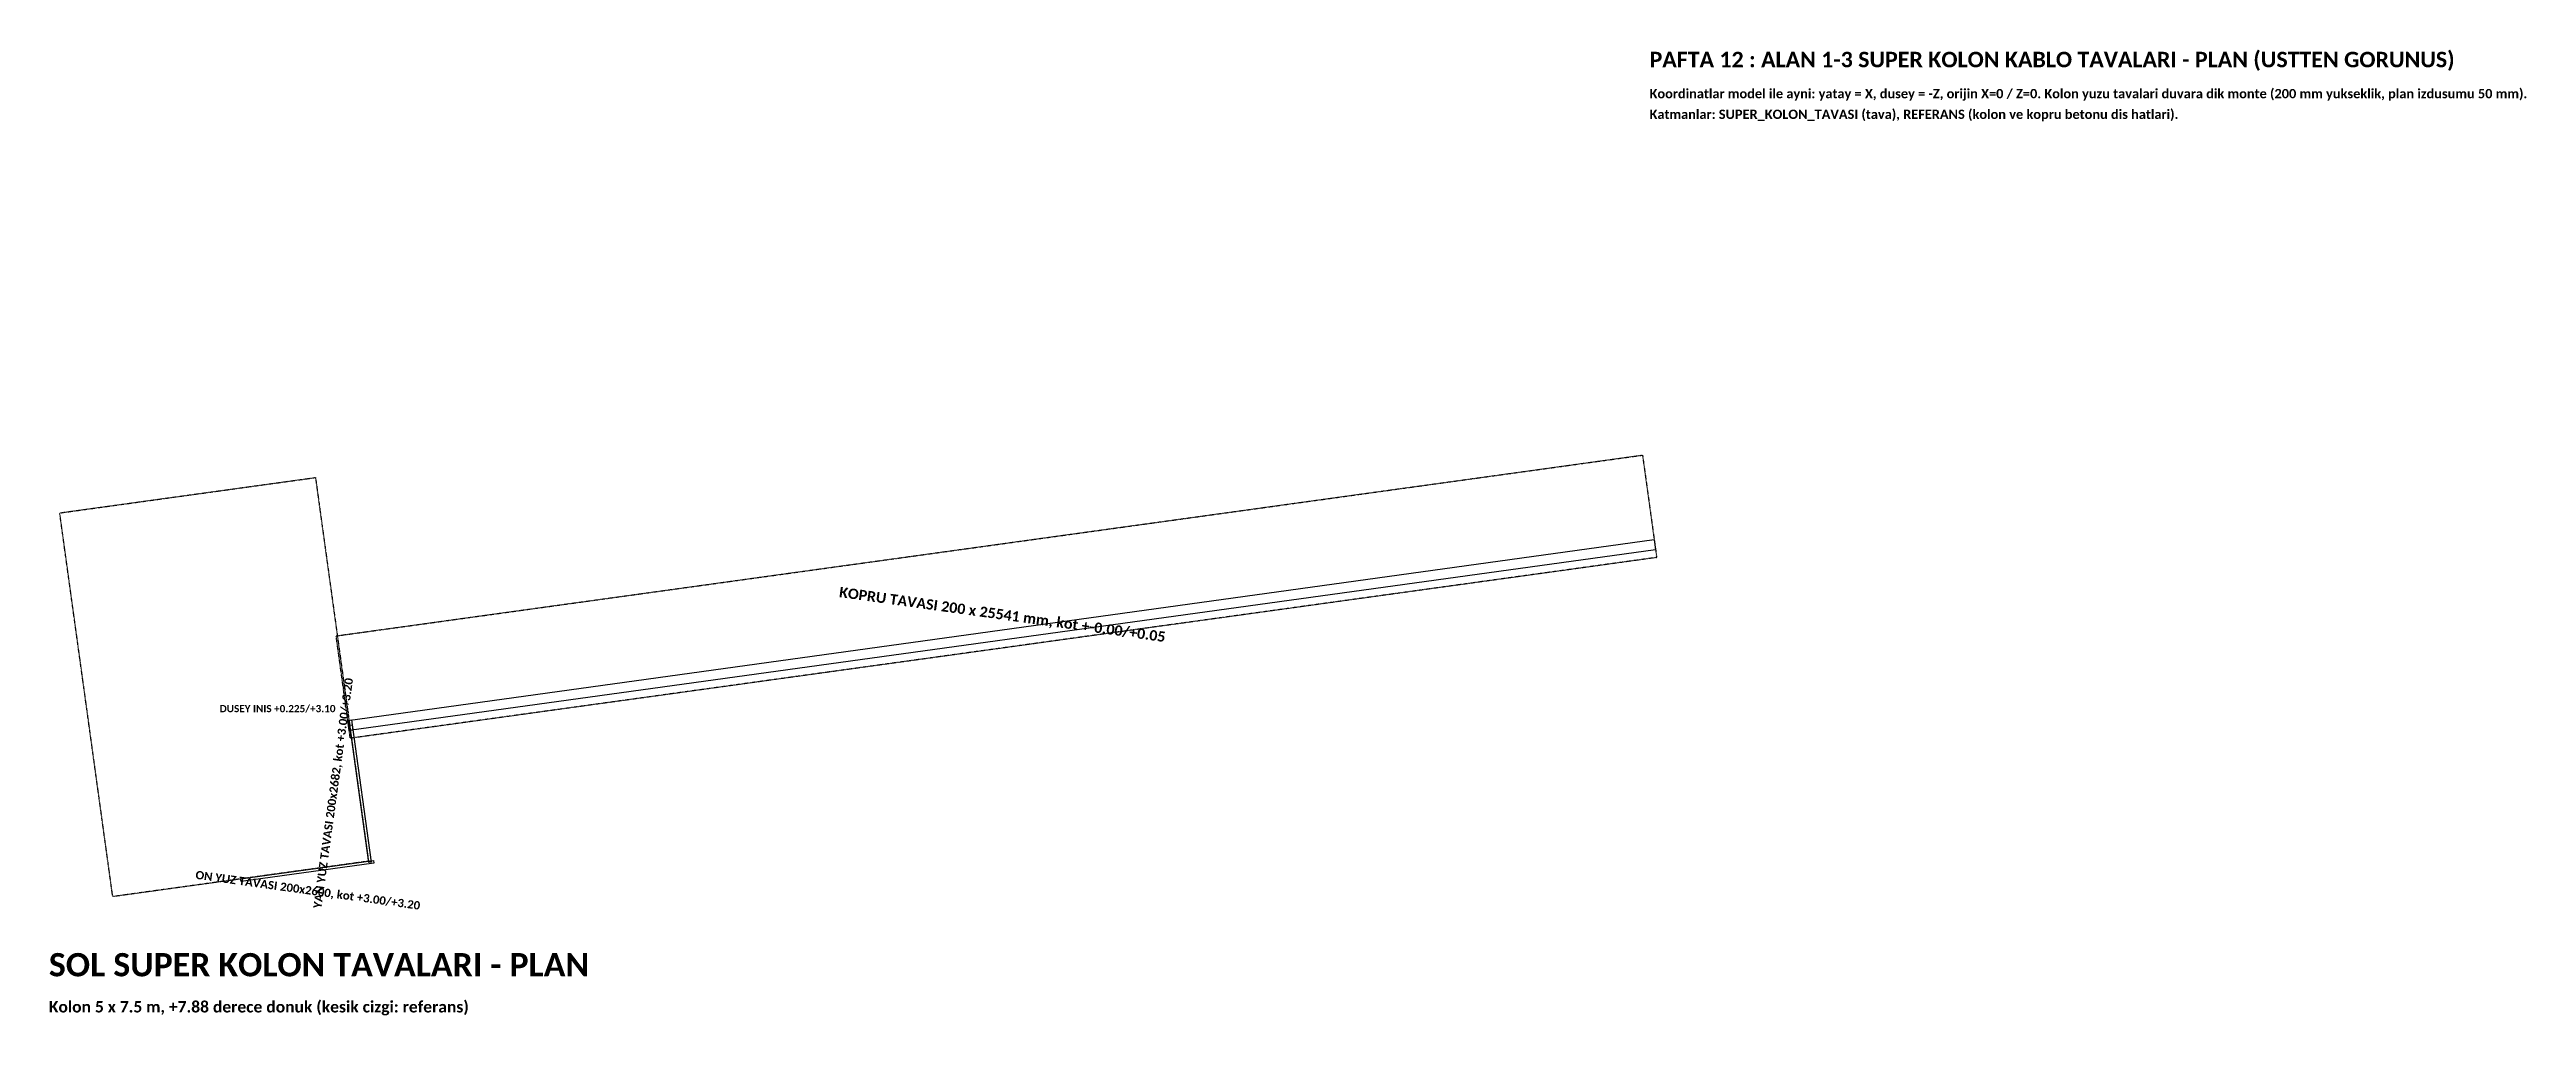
# Model space of a CAD drawing. Header units: millimetres. Extents: x -45987 to 74120, y -8857 to 9843.
# Drawn here: x -45987 to 1982, y -8857 to 9843 of the extents above; entities that cross this region are included whole.
import ezdxf
from ezdxf.enums import TextEntityAlignment as Align

# ---------------------------------------------------------------- set-up
doc = ezdxf.new("R2010")
doc.units = ezdxf.units.MM
doc.linetypes.add('DASHED', pattern=[10, 5, -5])
for name, color, linetype in [('METIN_BILGI', 7, 'CONTINUOUS'), ('REFERANS', 8, 'DASHED'), ('SUPER_KOLON_TAVASI', 6, 'CONTINUOUS')]:
    doc.layers.add(name, color=color, linetype=linetype)
doc.styles.get("Standard").update_dxf_attribs({"font": 'calibrib.ttf'})

msp = doc.modelspace()

# ---------------------------------------------------------------- texts
at = {"layer": 'METIN_BILGI'}
for s, height, p in [('PAFTA 12 : ALAN 1-3 SUPER KOLON KABLO TAVALARI - PLAN (USTTEN GORUNUS)', 300, (-15000, 9500)), ('Koordinatlar model ile ayni: yatay = X, dusey = -Z, orijin X=0 / Z=0. Kolon yuzu tavalari duvara dik monte (200 mm yukseklik, plan izdusumu 50 mm).', 180, (-15000, 8900)), ('Katmanlar: SUPER_KOLON_TAVASI (tava), REFERANS (kolon ve kopru betonu dis hatlari).', 180, (-15000, 8500)), ('SOL SUPER KOLON TAVALARI - PLAN', 450, (-46000, -8100)), ('Kolon 5 x 7.5 m, +7.88 derece donuk (kesik cizgi: referans)', 220, (-46000, -8800))]:
    msp.add_text(s, height=height, dxfattribs=at).set_placement(p)
for s, height, rotation, p in [('KOPRU TAVASI 200 x 25541 mm, kot +-0.00/+0.05', 200, -7.8763, (-27547, -1193)), ('YAN YUZ TAVASI 200x2682, kot +3.00/+3.20', 160, 82.1237, (-40415, -4565)), ('ON YUZ TAVASI 200x2600, kot +3.00/+3.20', 160, -7.8763, (-40995, -6511))]:
    msp.add_text(s, height=height, rotation=rotation, dxfattribs=at).set_placement(p, align=Align.CENTER)
msp.add_text('DUSEY INIS +0.225/+3.10', height=140, dxfattribs=at).set_placement((-40449, -2987), align=Align.RIGHT)

# ---------------------------------------------------------------- linework, layer by layer
at = {"layer": 'REFERANS'}
for p, q in [((-40437, -1509), (-15137, 1991)), ((-15137, 1991), (-14863, 9)), ((-45790, 872), (-40837, 1557)), ((-40837, 1557), (-39810, -5872)), ((-44763, -6557), (-45790, 872)), ((-14863, 9), (-40163, -3491)), ((-40163, -3491), (-40437, -1509)), ((-39810, -5872), (-44763, -6557))]:
    msp.add_line(p, q, dxfattribs=at)
at = {"layer": 'SUPER_KOLON_TAVASI'}
for p, q in [((-40211, -3144), (-14911, 356)), ((-14884, 158), (-40184, -3342)), ((-14911, 356), (-14884, 158)), ((-40184, -3342), (-40211, -3144)), ((-40188, -3141), (-40138, -3134)), ((-40160, -3339), (-40188, -3141)), ((-40174, -3240), (-40124, -3233)), ((-39806, -5897), (-40174, -3240)), ((-40111, -3332), (-40160, -3339)), ((-40138, -3134), (-40111, -3332)), ((-40124, -3233), (-39757, -5890)), ((-42286, -6215), (-39711, -5858)), ((-42279, -6264), (-42286, -6215)), ((-39704, -5908), (-42279, -6264)), ((-39757, -5890), (-39806, -5897)), ((-39711, -5858), (-39704, -5908))]:
    msp.add_line(p, q, dxfattribs=at)

msp.set_redraw_order([(e.dxf.handle, doc.entitydb.next_handle()) for e in msp.query("TEXT MTEXT ATTDEF DIMENSION ARC_DIMENSION")])  # texts and dimensions are drawn at this point

doc.saveas('drawing.dxf')
